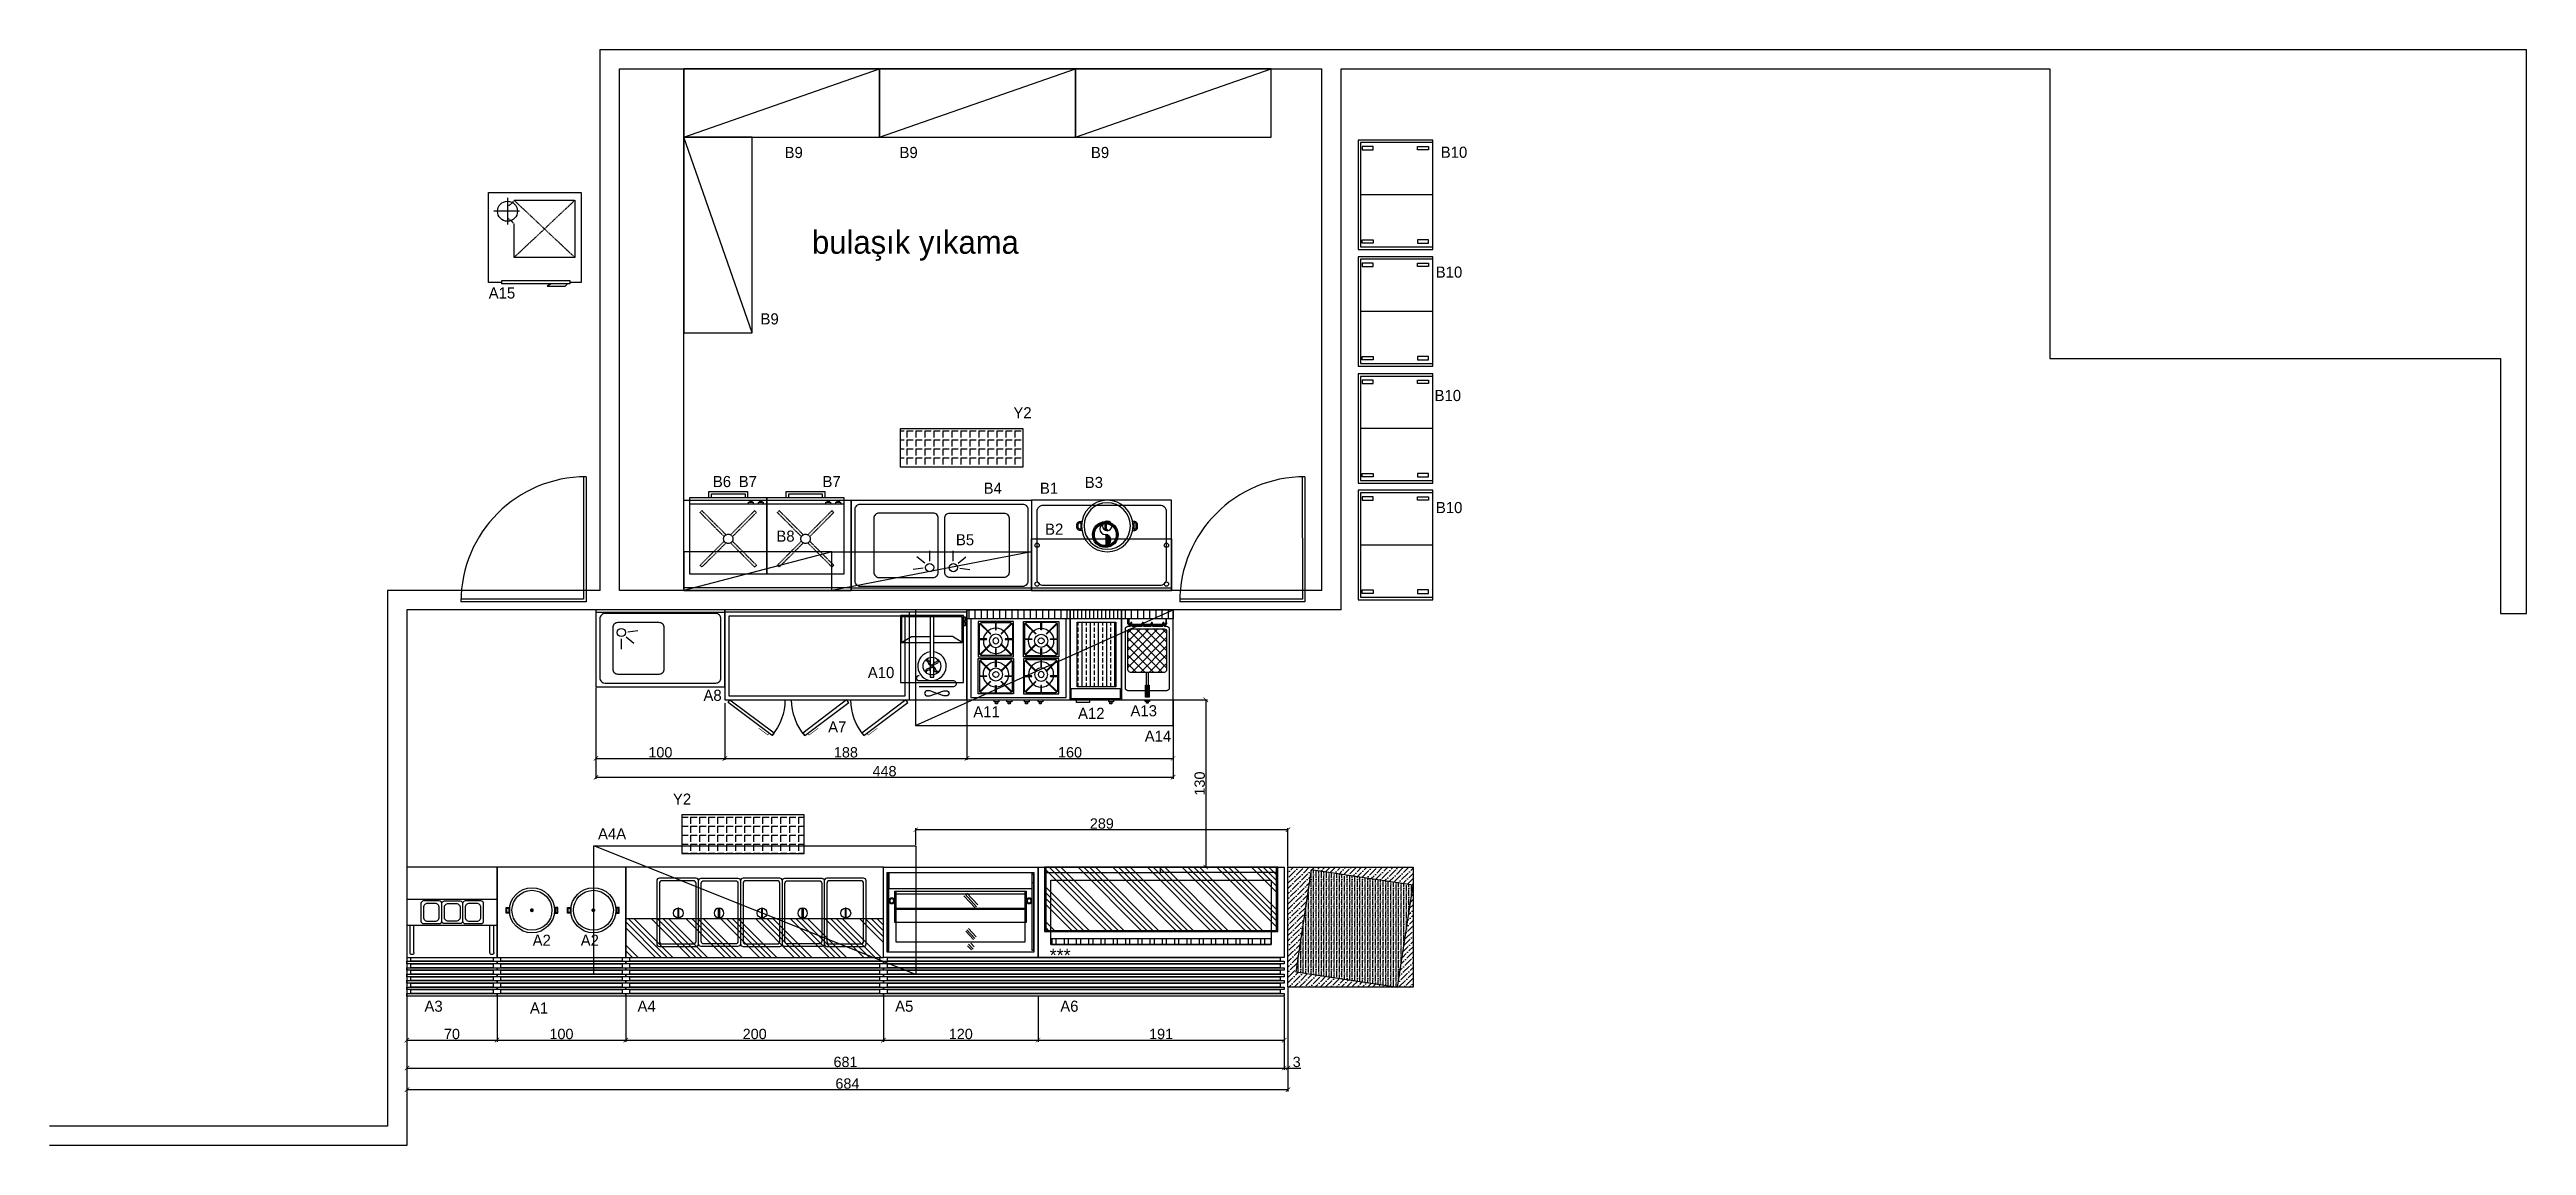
# Model space of a CAD drawing. Header units: inches. Extents: x 5141 to 11968, y 576 to 1427.
# Drawn here: x 5141 to 7064, y 576 to 1427 of the extents above; entities that cross this region are included whole.
import ezdxf
from ezdxf.enums import TextEntityAlignment as Align

# ---------------------------------------------------------------- set-up
doc = ezdxf.new("R2010")
doc.units = ezdxf.units.IN
doc.header["$MEASUREMENT"] = 0
doc.header["$PDMODE"] = 2
doc.header["$PDSIZE"] = 0.1
doc.linetypes.add('DASHED', pattern=[0.75, 0.5, -0.25])
for name, color, linetype in [('CIHAZ', 2, 'Continuous'), ('Kıtc-002 Çizgi', 7, 'Continuous'), ('S2000-002 Çizgi', 7, 'Continuous')]:
    doc.layers.add(name, color=color, linetype=linetype)
doc.styles.get("Standard").update_dxf_attribs({"font": 'arial.ttf'})
doc.styles.add('TAKSİM', font='GOTHIC.TTF', dxfattribs={"height": 20})
doc.dimstyles.new('ISO-25', dxfattribs={"dimtxt": 8, "dimasz": 3.5, "dimexe": 1.25, "dimexo": 0.625, "dimtad": 1, "dimdec": 0, "dimtxsty": 'Standard', "dimblk": 'ARCHTICK', "dimcen": 2.5, "dimadec": 0, "dimazin": 0, "dimtfac": 1, "dimtdec": 0, "dimtmove": 0, "dimatfit": 3, "dimfxl": 1, "dimarcsym": 0})

msp = doc.modelspace()

# ---------------------------------------------------------------- texts
at = {"style": 'TAKSİM'}
for s, p in [('B9', (5718.4, 1343)), ('B9', (5807.6, 1343)), ('B9', (5956.2, 1343)), ('B10', (6231, 1343.2)), ('B10', (6227.1, 1250.1)), ('A15', (5491.9, 1233.9)), ('B9', (5699.7, 1213.8)), ('B10', (6226.2, 1154.3)), ('Y2', (5896, 1140.9)), ('B6', (5662.7, 1087.5)), ('B7', (5682.8, 1087.5)), ('B7', (5747.8, 1087.5)), ('B4', (5872.9, 1082.3)), ('B1', (5916.6, 1082.3)), ('B3', (5951.4, 1086.8)), ('B2', (5920.6, 1050.5)), ('B10', (6227.2, 1067.3)), ('B8', (5712, 1045.1)), ('B5', (5851.4, 1042.3)), ('A10', (5786.2, 939.2)), ('A8', (5655.4, 921.5)), ('A7', (5752.2, 897)), ('A11', (5868.1, 908.7)), ('A12', (5949.4, 907.5)), ('A13', (5990.1, 909.5)), ('A14', (6001.2, 889.8)), ('Y2', (5631.7, 840.9)), ('A4A', (5577.4, 814)), ('A2', (5522.8, 731.3)), ('A2', (5560.1, 731.3)), ('A3', (5438.8, 680.1)), ('A1', (5520.7, 678.7)), ('A4', (5604.2, 680.1)), ('A5', (5804.2, 680.1)), ('A6', (5932.4, 680.1))]:
    msp.add_text(s, height=8.64, dxfattribs=at).set_placement(p, align=Align.CENTER)
msp.add_text('bulaşık yıkama', height=18, dxfattribs=at).set_placement((5732.6, 1268.7))

# ---------------------------------------------------------------- blocks, each defined once
blk = doc.blocks.new('ertye')
at = {"color": 7}
for points in [[(5346.8, 6525.2), (5429.2, 6477.7), (5381.6, 6395.3)], [(5347.8, 6526.9), (5431.8, 6478.4), (5383.3, 6394.3)]]:
    blk.add_lwpolyline(points, dxfattribs=at)
blk.add_arc((5431.8, 6478.4), 97.1, 150, 240, dxfattribs=at)
blk = doc.blocks.new('A$C34105880')
at = {"layer": 'S2000-002 Çizgi'}
for p, q in [((2.5, 33.7), (2.5, 55)), ((5.5, 33.7), (5.5, 55)), ((64.5, 33.7), (64.5, 55)), ((67.5, 33.7), (67.5, 55))]:
    blk.add_line(p, q, dxfattribs=at)
for points in [[(0, 100), (70, 100), (70, 30), (0, 30)], [(0, 55), (0, 75), (70, 75), (70, 55)], [(0, 25), (70, 25), (70, 27), (0, 27)], [(0, 20), (70, 20), (70, 22), (0, 22)], [(3, 27), (67, 27), (67, 30), (3, 30)], [(3, 22), (67, 22), (67, 25), (3, 25)], [(3, 17), (67, 17), (67, 20), (3, 20)], [(0, 15), (70, 15), (70, 17), (0, 17)], [(0, 10), (70, 10), (70, 12), (0, 12)], [(0, 5), (70, 5), (70, 7), (0, 7)], [(0, 0), (70, 0), (70, 2), (0, 2)], [(3, 12), (67, 12), (67, 15), (3, 15)], [(3, 12), (67, 12), (67, 15), (3, 15)], [(3, 12), (67, 12), (67, 15), (3, 15)], [(3, 7), (67, 7), (67, 10), (3, 10)], [(3, 7), (67, 7), (67, 10), (3, 10)], [(3, 2), (67, 2), (67, 5), (3, 5)]]:
    blk.add_lwpolyline(points, close=True, dxfattribs=at)
for points in [[(12.5, 73.8), (24.7, 73.8, -0.414214), (26.7, 71.8), (26.7, 58.2, -0.414214), (24.7, 56.2), (12.5, 56.2, -0.414214), (10.5, 58.2), (10.5, 71.8, -0.414214)], [(15.5, 71.8), (21.7, 71.8, -0.414214), (24.7, 68.8), (24.7, 61.2, -0.414214), (21.7, 58.2), (15.5, 58.2, -0.414214), (12.5, 61.2), (12.5, 68.8, -0.414214)], [(40.9, 73.8), (28.7, 73.8, 0.414214), (26.7, 71.8), (26.7, 58.2, 0.414214), (28.7, 56.2), (40.9, 56.2, 0.414214), (42.9, 58.2), (42.9, 71.8, 0.414214)], [(37.9, 71.8), (31.7, 71.8, 0.414214), (28.7, 68.8), (28.7, 61.2, 0.414214), (31.7, 58.2), (37.9, 58.2, 0.414214), (40.9, 61.2), (40.9, 68.8, 0.414214)], [(44.9, 73.8), (57.1, 73.8, -0.414214), (59.1, 71.8), (59.1, 58.2, -0.414214), (57.1, 56.2), (44.9, 56.2, -0.414214), (42.9, 58.2), (42.9, 71.8, -0.414214)], [(47.9, 71.8), (54.1, 71.8, -0.414214), (57.1, 68.8), (57.1, 61.2, -0.414214), (54.1, 58.2), (47.9, 58.2, -0.414214), (44.9, 61.2), (44.9, 68.8, -0.414214)]]:
    blk.add_lwpolyline(points, format="xyb", close=True, dxfattribs=at)
for centre in [(4, 33.7), (66, 33.7), (66, 33.7)]:
    blk.add_arc(centre, 1.51, 180, 0, dxfattribs=at)
blk = doc.blocks.new('A$C40D33657')
at = {"layer": 'S2000-002 Çizgi'}
for p, q in [((46.8, 40.9), (55.3, 50)), ((47.7, 39.3), (56.7, 49)), ((48.8, 38.4), (57.7, 47.9)), ((48, 16.1), (53.9, 22.4)), ((49, 14.7), (55.4, 21.5)), ((50.2, 13.9), (56.2, 20.3)), ((49.5, 8.1), (52.3, 11.1)), ((50.4, 6.4), (54, 10.4)), ((51.6, 5.8), (54.8, 9.1))]:
    blk.add_line(p, q, dxfattribs=at)
for points in [[(120, 70), (0, 70), (0, 0), (120, 0)], [(3, 65.7), (117.5, 65.7), (117.5, 4.2), (3, 4.2)], [(3.5, 5.4), (4.6, 5.4), (4.6, 64.6), (3.5, 64.6)], [(3.5, 58), (4.6, 58), (4.6, 64.6), (3.5, 64.6)], [(4.6, 65.7), (115.9, 65.7), (115.9, 53.6), (4.6, 53.6)], [(117, 5.4), (115.9, 5.4), (115.9, 64.6), (117, 64.6)], [(117, 58), (115.9, 58), (115.9, 64.6), (117, 64.6)], [(9.2, 27.2), (111.3, 27.2), (111.3, 51.4), (9.2, 51.4)], [(10.2, 11.9), (110.2, 11.9), (110.2, 51.4), (10.2, 51.4)], [(10.2, 49.2), (110.2, 49.2), (110.2, 51.4), (10.2, 51.4)], [(10.2, 37.1), (110.2, 37.1), (110.2, 38.2), (10.2, 38.2)]]:
    blk.add_lwpolyline(points, close=True, dxfattribs=at)
for centre, radius in [((6.9, 43.9), 2.14), ((6.9, 43.9), 1.59), ((113.6, 43.9), 2.14), ((113.6, 43.9), 1.59)]:
    blk.add_circle(centre, radius, dxfattribs=at)
blk = doc.blocks.new('A$C34855794')
at = {"layer": 'S2000-002 Çizgi'}
h = blk.add_hatch(dxfattribs=at)
h.set_pattern_fill('ANSI34', color=254, style=0)
h.set_pattern_definition([(45, (-3294.433, 406.17), (-13.47038, 13.47038), []), (45, (-3289.943, 406.17), (-13.47038, 13.47038), []), (45, (-3285.453, 406.17), (-13.47038, 13.47038), []), (45, (-3280.963, 406.17), (-13.47038, 13.47038), [])])
h.paths.add_polyline_path([(185, 27.4), (6, 27.4), (6, 76.4), (185, 76.4)])
h = blk.add_hatch(dxfattribs=at)
h.set_pattern_fill('ANSI32', color=254, angle=45, style=0)
h.set_pattern_definition([(90, (-10627.525, 2721.57), (-9.525, 2e-15), []), (90, (-10624.35, 2724.745), (-9.525, 2e-15), [])])
h.paths.add_polyline_path([(181, 20.8), (11, 20.8), (11, 16.4), (181, 16.4)])
for points in [[(0, 6.4), (191, 6.4), (191, 76.4), (0, 76.4)], [(186, 26.4), (5, 26.4), (5, 76.4), (186, 76.4)], [(185, 27.4), (6, 27.4), (6, 76.4), (185, 76.4)], [(181, 16.4), (10, 16.4), (10, 20.8), (181, 20.8)]]:
    blk.add_lwpolyline(points, close=True, dxfattribs=at)
at = {"layer": 'S2000-002 Çizgi', "linetype": 'DASHED'}
for points in [[(96, 76.4), (6, 76.4), (6, 72.2), (96, 72.2)], [(96, 76.4), (185, 76.4), (185, 72.2), (96, 72.2)]]:
    blk.add_lwpolyline(points, close=True, dxfattribs=at)
at = {"layer": 'S2000-002 Çizgi', "color": 3}
blk.add_lwpolyline([(10, 16.4), (181, 16.4), (181, 66.4), (10, 66.4)], close=True, dxfattribs=at)
at = {"layer": 'S2000-002 Çizgi'}
blk.add_text('***', height=10, dxfattribs=at).set_placement((165.7, 3.1))
blk = doc.blocks.new('A$C4383204F')
at = {"layer": 'S2000-002 Çizgi'}
for points in [[(51, 32.5), (2, 32.5, 0.414214), (0, 30.5), (0, 2, 0.414214), (2, 0), (51, 0, 0.414214), (53, 2), (53, 30.5, 0.414214)], [(49, 30.5), (4, 30.5, 0.414214), (2, 28.5), (2, 4, 0.414214), (4, 2), (49, 2, 0.414214), (51, 4), (51, 28.5, 0.414214)]]:
    blk.add_lwpolyline(points, format="xyb", close=True, dxfattribs=at)
blk.add_lwpolyline([(29.7, 16.2), (22.2, 16.2), (22.2, 15.4), (29.7, 15.4)], close=True, dxfattribs=at)
blk.add_circle((25.9, 15.8), 3.82, dxfattribs=at)
blk = doc.blocks.new('A$C1FD55344')
at = {"layer": 'S2000-002 Çizgi'}
h = blk.add_hatch(dxfattribs=at)
h.set_pattern_fill('ANSI34', color=254, style=0)
h.set_pattern_definition([(45, (-7423.186, -591.372), (-13.470384, 13.470384), []), (45, (-7418.696, -591.372), (-13.470384, 13.470384), []), (45, (-7414.205, -591.372), (-13.470384, 13.470384), []), (45, (-7409.715, -591.372), (-13.470384, 13.470384), [])])
h.paths.add_polyline_path([(0, 30), (200, 30), (200, 60), (0, 60)])
for points in [[(0, 100), (200, 100), (200, 30), (0, 30)], [(0, 60), (200, 60), (200, 30), (0, 30)], [(0, 25), (200, 25), (200, 27), (0, 27)], [(0, 20), (200, 20), (200, 22), (0, 22)], [(3, 27), (197, 27), (197, 30), (3, 30)], [(3, 22), (197, 22), (197, 25), (3, 25)], [(3, 17), (197, 17), (197, 20), (3, 20)], [(0, 15), (200, 15), (200, 17), (0, 17)], [(0, 10), (200, 10), (200, 12), (0, 12)], [(0, 5), (200, 5), (200, 7), (0, 7)], [(0, 0), (200, 0), (200, 2), (0, 2)], [(3, 12), (197, 12), (197, 15), (3, 15)], [(3, 12), (197, 12), (197, 15), (3, 15)], [(3, 12), (197, 12), (197, 15), (3, 15)], [(3, 7), (197, 7), (197, 10), (3, 10)], [(3, 7), (197, 7), (197, 10), (3, 10)], [(3, 2), (197, 2), (197, 5), (3, 5)]]:
    blk.add_lwpolyline(points, close=True, dxfattribs=at)
at = {"layer": 'S2000-002 Çizgi', "extrusion": (0, 0, -1), "zscale": -1, "rotation": 90}
for p in [(-13.5, 38.5), (-78.5, 38.5), (-143.5, 38.5)]:
    blk.add_blockref('A$C4383204F', p, dxfattribs=at)
at = {"layer": 'S2000-002 Çizgi', "rotation": 90}
for p in [(78.5, 38.5), (143.5, 38.5)]:
    blk.add_blockref('A$C4383204F', p, dxfattribs=at)
blk = doc.blocks.new('A$C604B7618')
at = {"layer": 'S2000-002 Çizgi'}
blk.add_lwpolyline([(0, 30.6), (30.6, 30.6), (30.6, 0), (0, 0), (0, 30.6)], dxfattribs=at)
blk.add_lwpolyline([(15.5, 29.5), (15.5, 23.4, -0.414214), (15.3, 23.2), (15.2, 23.2, -0.414214), (15, 23.4), (15, 29.5), (2.7, 29.5, 0.668179), (2.3, 28.6), (10.8, 20.1, -0.810443), (10.4, 19.8), (1.6, 28.6, 0.668179), (1, 28.4), (1, 15.5), (7.1, 15.5, -0.414214), (7.3, 15.3), (7.3, 15.2, -0.414214), (7.1, 15), (1, 15), (1, 2.7, 0.668179), (1.9, 2.3), (10.4, 10.8, -0.810443), (10.8, 10.4), (2, 1.6, 0.668179), (2.2, 1), (15, 1), (15, 7.1, -0.414214), (15.2, 7.3), (15.3, 7.3, -0.414214), (15.5, 7.1), (15.5, 1), (27.9, 1, 0.668179), (28.3, 1.9), (19.8, 10.4, -0.810443), (20.2, 10.8), (29, 2, 0.668179), (29.5, 2.2), (29.5, 15), (23.4, 15, -0.414214), (23.2, 15.2), (23.2, 15.3, -0.414214), (23.4, 15.5), (29.5, 15.5), (29.5, 28.4, 0.668179), (29, 28.6), (20.2, 19.8, -0.810443), (19.8, 20.1), (28.3, 28.6, 0.668179), (27.9, 29.5)], format="xyb", close=True, dxfattribs=at)
for radius in [10.8, 5.66, 2.6]:
    blk.add_circle((15.3, 13.8), radius, dxfattribs=at)
blk = doc.blocks.new('A$C7A250C34')
at = {"layer": 'S2000-002 Çizgi'}
h = blk.add_hatch(dxfattribs=at)
h.set_pattern_fill('ANSI31', color=256, scale=1.5, angle=45, style=0)
h.set_pattern_definition([(90, (-2508.419, -6412.801), (-4.7625, 9e-16), [])])
h.paths.add_polyline_path([(0, 72.9), (0, 65.9), (80, 65.9), (80, 72.9)])
for points in [[(0, 2.9), (80, 2.9), (80, 72.9), (0, 72.9)], [(80, 65.9), (0, 65.9), (0, 72.9), (80, 72.9)], [(3, 4.9), (77, 4.9), (77, 65.9), (3, 65.9)], [(21.2, 2.9), (24.8, 2.9), (24.8, 1.5), (21.2, 1.5)], [(22.2, 1.5), (23.6, 1.5), (23.6, 0), (22.2, 0)], [(31, 2.9), (34.7, 2.9), (34.7, 1.5), (31, 1.5)], [(32, 1.5), (33.5, 1.5), (33.5, 0), (32, 0)], [(44.6, 2.9), (48.2, 2.9), (48.2, 1.5), (44.6, 1.5)], [(45.5, 1.5), (47, 1.5), (47, 0), (45.5, 0)], [(55.2, 2.9), (58.8, 2.9), (58.8, 1.5), (55.2, 1.5)], [(56.2, 1.5), (57.6, 1.5), (57.6, 0), (56.2, 0)]]:
    blk.add_lwpolyline(points, close=True, dxfattribs=at)
at = {"layer": 'S2000-002 Çizgi', "yscale": 0.8999999999996362}
for p, xscale, zscale in [((36.2, 36.4), -0.8999999999996362, 0.9), ((43.8, 36.4), 0.8999999999996362, 0.8999999999996362)]:
    blk.add_blockref('A$C604B7618', p, dxfattribs=dict(at, xscale=xscale, zscale=zscale))
at = {"layer": 'S2000-002 Çizgi', "yscale": 0.8999999999996362, "rotation": 180}
for p, xscale, zscale in [((36.2, 35.1), 0.8999999999996362, 0.8999999999996362), ((43.8, 35.1), -0.8999999999996362, 0.9)]:
    blk.add_blockref('A$C604B7618', p, dxfattribs=dict(at, xscale=xscale, zscale=zscale))
blk = doc.blocks.new('A$C606A0E10')
at = {"layer": 'S2000-002 Çizgi'}
h = blk.add_hatch(dxfattribs=at)
h.set_pattern_fill('ANSI31', color=256, scale=25, angle=45, style=0)
h.set_pattern_definition([(90, (-3683, -7890.5476), (-3.125, 7e-16), [])])
h.paths.add_polyline_path([(0, 72.9), (0, 65.9), (40, 65.9), (40, 72.9)])
h = blk.add_hatch(dxfattribs=at)
h.set_pattern_fill('ANSI33', color=256, angle=45, style=0)
h.set_pattern_definition([(90, (-2871.404, -4914.4606), (-6.35, 1e-15), []), (90, (-2868.229, -4911.2855), (-6.35, 1e-15), [3.175, -1.5875])])
h.paths.add_polyline_path([(35.5, 63.2), (5.5, 63.2), (5.5, 13.2), (35.5, 13.2)])
for points in [[(0, 2.9), (40, 2.9), (40, 72.9), (0, 72.9)], [(0, 72.9), (40, 72.9), (40, 65.9), (0, 65.9)], [(5.5, 63.2), (35.5, 63.2), (35.5, 13.2), (5.5, 13.2)], [(1, 11.9), (39, 11.9), (39, 3.9), (1, 3.9)], [(5, 2.9), (15, 2.9), (15, 0.9), (5, 0.9)], [(30.1, 2.9), (33.7, 2.9), (33.7, 1.5), (30.1, 1.5)], [(31, 1.5), (32.5, 1.5), (32.5, 0), (31, 0)]]:
    blk.add_lwpolyline(points, close=True, dxfattribs=at)
blk = doc.blocks.new('A$C3D043C48')
at = {"layer": 'S2000-002 Çizgi'}
h = blk.add_hatch(dxfattribs=at)
h.set_pattern_fill('ANSI31', color=256, scale=1.5, angle=45, style=0)
h.set_pattern_definition([(90, (-3458.603, -4993.7387), (-4.7625, 9e-16), [])])
h.paths.add_polyline_path([(0, 72.6), (0, 65.6), (40, 65.6), (40, 72.6)])
h = blk.add_hatch(color=256, dxfattribs=at)
h.paths.add_polyline_path([(35, 61.8), (35, 62.4), (35, 65.6), (34.4, 65.6), (34.4, 62.4, -0.414214), (33.4, 61.4), (33, 61.4), (33, 60.8), (34, 60.8, 0.414214)])
h.paths.add_polyline_path([(32, 61.4), (24, 61.4), (24, 60.8), (32, 60.8)])
h.paths.add_polyline_path([(23, 61.4), (17, 61.4), (17, 60.8), (23, 60.8)])
h.paths.add_polyline_path([(16, 61.4), (8, 61.4), (8, 60.8), (16, 60.8)])
h.paths.add_polyline_path([(5.6, 62.4), (5.6, 65.6), (5, 65.6), (5, 61.8, 0.414214), (6, 60.8), (6.6, 60.8), (7, 60.8), (7, 61.4), (6.6, 61.4, -0.414214)])
h = blk.add_hatch(dxfattribs=at)
h.set_pattern_fill('ANSI37', color=256, scale=1.5, style=0)
h.set_pattern_definition([(45, (-3527.4763, -4981.5224), (-3.367596, 3.367596), []), (135, (-3527.4763, -4981.5224), (-3.367596, -3.367596), [])])
h.paths.add_polyline_path([(35, 55.8, 0.414214), (33, 57.8), (7, 57.8, 0.414214), (5, 55.8), (5, 26, 0.414214), (7, 24), (33, 24, 0.414214), (35, 26)])
blk.add_hatch(color=256, dxfattribs=at).paths.add_polyline_path([(18.5, 14), (21.5, 14), (21.5, 4.8), (18.5, 4.8)])
for p, q in [((5, 65.6), (5.6, 65.6)), ((5, 61.8), (5, 65.6)), ((5.6, 65.6), (5.6, 62.4)), ((6.6, 60.8), (6, 60.8)), ((6.6, 61.4), (7, 61.4)), ((7, 60.8), (6.6, 60.8)), ((7, 59.8), (7, 62.3)), ((8, 59.8), (8, 62.3)), ((8, 61.4), (16, 61.4)), ((16, 60.8), (8, 60.8)), ((16, 59.8), (16, 62.3)), ((17, 59.8), (17, 62.3)), ((17, 61.4), (23, 61.4)), ((23, 60.8), (17, 60.8)), ((23, 59.8), (23, 62.3)), ((24, 59.8), (24, 62.3)), ((24, 61.4), (32, 61.4)), ((32, 60.8), (24, 60.8)), ((32, 59.8), (32, 62.3)), ((33, 59.8), (33, 62.3)), ((33, 61.4), (33.4, 61.4)), ((34, 60.8), (33, 60.8)), ((35, 65.6), (34.4, 65.6)), ((34.4, 65.6), (34.4, 62.4)), ((35, 62.4), (35, 65.6)), ((35, 62.4), (35, 61.8))]:
    blk.add_line(p, q, dxfattribs=at)
for points in [[(0, 2.6), (40, 2.6), (40, 72.6), (0, 72.6)], [(0, 72.6), (40, 72.6), (40, 65.6), (0, 65.6)], [(19, 24), (19, 14), (21, 14), (21, 24)], [(18.4, 2.6), (21.6, 2.6), (21.6, 1.3), (18.4, 1.3)], [(18.5, 14), (21.5, 14), (21.5, 4.8), (18.5, 4.8)], [(19.3, 1.3), (20.7, 1.3), (20.7, 0), (19.3, 0)]]:
    blk.add_lwpolyline(points, close=True, dxfattribs=at)
for points in [[(29, 9.8), (5, 9.8, -0.414214), (3, 11.8), (3, 57.8, -0.414214), (5, 59.8), (7, 59.8)], [(33, 59.8), (35, 59.8, -0.414214), (37, 57.8), (37, 11.8, -0.414214), (35, 9.8), (29, 9.8)]]:
    blk.add_lwpolyline(points, format="xyb", dxfattribs=at)
blk.add_lwpolyline([(7, 57.8), (33, 57.8, -0.414214), (35, 55.8), (35, 26, -0.414214), (33, 24), (7, 24, -0.414214), (5, 26), (5, 55.8, -0.414214)], format="xyb", close=True, dxfattribs=at)
for points in [[(8, 59.8), (16, 59.8)], [(17, 59.8), (23, 59.8)], [(24, 59.8), (32, 59.8)]]:
    blk.add_lwpolyline(points, dxfattribs=at)
for centre, radius, start, end in [((6, 61.8), 1, 180, 270), ((6.6, 62.4), 1, 180, 270), ((7.5, 62.3), 0.5, 0, 180), ((16.5, 62.3), 0.5, 0, 180), ((23.5, 62.3), 0.5, 0, 180), ((32.5, 62.3), 0.5, 0, 180), ((33.4, 62.4), 1, 270, 0), ((34, 61.8), 1, 270, 0)]:
    blk.add_arc(centre, radius, start, end, dxfattribs=at)
blk = doc.blocks.new('A$C5B5611F4')
at = {"layer": 'CIHAZ', "color": 1}
for p, q in [((24.1, 58.2), (4, 58.2)), ((14.7, 68.5), (14.7, 47.9))]:
    blk.add_line(p, q, dxfattribs=at)
at = {"layer": 'CIHAZ', "color": 5, "linetype": 'DASHED'}
for p, q in [((19.8, 66.7), (67, 22.3)), ((67, 66.7), (19.8, 22.3))]:
    blk.add_line(p, q, dxfattribs=at)
at = {"layer": 'CIHAZ', "color": 5}
for points in [[(63.2, 1.8), (10.4, 1.8), (10.4, 4.3), (63.2, 4.3)], [(61.2, 1.8), (48.6, 1.8), (45.6, 0), (59.6, 0)]]:
    blk.add_lwpolyline(points, close=True, dxfattribs=at)
at = {"layer": 'CIHAZ', "color": 1}
blk.add_circle((14.7, 58.2), 7.76, dxfattribs=at)
at = {"layer": 'S2000-002 Çizgi', "linetype": 'DASHED'}
for p, q in [((19.8, 66.7), (67, 66.7)), ((67, 66.7), (67, 22.3)), ((19.8, 22.3), (19.8, 48.1)), ((67, 22.3), (19.8, 22.3))]:
    blk.add_line(p, q, dxfattribs=at)
at = {"layer": 'S2000-002 Çizgi'}
blk.add_lwpolyline([(10.4, 2.8), (0, 2.8), (0, 72.8), (72, 72.8), (72, 2.8), (63.2, 2.8)], dxfattribs=at)
at = {"layer": 'S2000-002 Çizgi', "linetype": 'DASHED'}
for centre, radius, start, end in [((11.6, 71.2), 9.4, 291.2079, 330.9566), ((11, 43), 10.2, 29.6907, 66.7752)]:
    blk.add_arc(centre, radius, start, end, dxfattribs=at)
blk = doc.blocks.new('A$C56906B91')
at = {"layer": 'S2000-002 Çizgi'}
for p, q in [((23.4, 39), (29.5, 33.9)), ((24.7, 42.8), (32.5, 43.9)), ((19.5, 37.3), (19.5, 29.4))]:
    blk.add_line(p, q, dxfattribs=at)
for points in [[(0, 58), (100, 58), (100, 60), (0, 60)], [(0, 0), (100, 0), (100, 60), (0, 60)]]:
    blk.add_lwpolyline(points, close=True, dxfattribs=at)
for points in [[(7, 3), (93, 3, 0.414214), (97, 7), (97, 53, 0.414214), (93, 57), (7, 57, 0.414214), (3, 53), (3, 7, 0.414214)], [(17, 10), (49, 10, 0.414214), (53, 14), (53, 46, 0.414214), (49, 50), (17, 50, 0.414214), (13, 46), (13, 14, 0.414214)]]:
    blk.add_lwpolyline(points, format="xyb", close=True, dxfattribs=at)
blk.add_circle((19.7, 42.3), 3.19, dxfattribs=at)
blk = doc.blocks.new('A$C40176E5B')
at = {"layer": 'S2000-002 Çizgi'}
blk.add_line((0, 95.8), (188, 95.8), dxfattribs=at)
for points in [[(0, 27.8), (0, 97.8), (188, 97.8), (188, 27.8)], [(16.4, 30.8), (17.9, 31), (19.6, 31.5), (21.5, 32.1), (23.4, 32.8), (25.4, 33.6), (27.2, 34.2), (28.9, 34.7), (30.4, 34.8), (31.5, 34.7), (32.3, 34.2), (32.8, 33.6), (33, 32.8), (32.8, 32.1), (32.3, 31.5), (31.5, 31), (30.4, 30.8), (28.9, 31), (27.2, 31.5), (25.4, 32.1), (23.4, 32.8), (21.5, 33.6), (19.6, 34.2), (17.9, 34.7), (16.4, 34.8), (15.3, 34.7), (14.5, 34.2), (14, 33.6), (13.8, 32.8), (14, 32.1), (14.5, 31.5), (15.3, 31)], [(80, 0), (45.9, 25.8), (47.4, 27.8), (81.5, 2)], [(125.9, 0), (91.8, 25.8), (93.4, 27.8), (127.5, 2)], [(151.3, 0.2), (185.5, 25.8), (184, 27.8), (149.8, 2.2)]]:
    blk.add_lwpolyline(points, close=True, dxfattribs=at)
blk.add_lwpolyline([(45, 95.8), (45, 27.8)], dxfattribs=at)
at = {"layer": 'S2000-002 Çizgi', "linetype": 'DASHED'}
blk.add_lwpolyline([(48, 92.8), (185, 92.8), (185, 30.8), (48, 30.8)], close=True, dxfattribs=at)
at = {"layer": 'S2000-002 Çizgi'}
for points in [[(37, 38.2), (10.3, 38.2, -1), (10.3, 42.5)], [(10.3, 42.5), (37, 42.5, 1), (37, 46.8)]]:
    blk.add_lwpolyline(points, format="xyb", dxfattribs=at)
at = {"layer": 'S2000-002 Çizgi', "const_width": 0.428}
for points in [[(77.7, 1.7), (76.7, 0.4), (71.1, 4.6), (69.6, 5.7)], [(123.7, 1.7), (122.7, 0.4), (117.1, 4.6), (115.6, 5.7)], [(153.6, 1.8), (154.6, 0.5), (160.2, 4.7), (161.7, 5.8)]]:
    blk.add_lwpolyline(points, dxfattribs=at)
at = {"layer": 'S2000-002 Çizgi'}
for centre, start, end in [((47.4, 27.8), 319.4908, 0), ((93.4, 27.8), 319.4908, 0), ((184, 27.8), 180, 220.245)]:
    blk.add_arc(centre, 42.7, start, end, dxfattribs=at)
blk = doc.blocks.new('A$C3D567B93')
at = {"layer": 'S2000-002 Çizgi'}
blk.add_line((42.5, 0), (42.5, 56), dxfattribs=at)
for points in [[(85, 58), (0, 58), (0, 0), (85, 0)], [(83, 56), (2, 56), (2, 0), (83, 0)], [(5, 54.8), (7.6, 54.8), (7.6, 46.2), (5, 46.2)], [(80, 54.8), (77.4, 54.8), (77.4, 46.2), (80, 46.2)], [(5, 3.2), (7.6, 3.2), (7.6, 11.8), (5, 11.8)], [(80, 3.2), (77.4, 3.2), (77.4, 11.8), (80, 11.8)]]:
    blk.add_lwpolyline(points, close=True, dxfattribs=at)
blk = doc.blocks.new('A$C2833593F')
at = {"layer": 'S2000-002 Çizgi'}
for points in [[(0, 0), (49, 0), (49, 52), (0, 52)], [(23, 4), (26, 4), (26, 51), (23, 51)], [(49, 48.1), (50.5, 48.1), (50.5, 50.8), (49, 50.8)], [(49, 44.1), (50.5, 44.1), (50.5, 46.8), (49, 46.8)], [(50.5, 48.8), (51.2, 48.8), (51.2, 50.1), (50.5, 50.1)], [(50.5, 44.8), (51.2, 44.8), (51.2, 46.1), (50.5, 46.1)]]:
    blk.add_lwpolyline(points, close=True, dxfattribs=at)
for points in [[(26, 31), (48, 31), (48, 51), (1, 51), (1, 31), (23, 31)], [(1, 31), (8.6, 35.7), (23, 35.7)], [(48, 31), (40.4, 35.7), (26, 35.7)]]:
    blk.add_lwpolyline(points, dxfattribs=at)
for points in [[(19.1, 16.9, -0.42543), (21.5, 15.6, 0.337252), (23.6, 13.3, -0.475845)], [(19.6, 17.5, -0.499875), (22.8, 15.4, 0.298072), (24.2, 13.6, 0.325205)], [(19.7, 7.8, -0.499875), (21.8, 11, 0.298072), (23.5, 12.3, 0.325205)], [(20.3, 7.3, -0.42543), (21.5, 9.7, 0.337252), (23.9, 11.8, -0.475845)], [(29.4, 7.9, -0.499875), (26.2, 10, 0.298072), (24.8, 11.7, 0.325205)], [(28.7, 18, -0.42543), (27.5, 15.7, 0.337252), (25.1, 13.6, -0.475845)], [(29.9, 8.5, -0.42543), (27.5, 9.7, 0.337252), (25.4, 12.1, -0.475845)], [(29.3, 17.6, -0.499875), (27.2, 14.3, 0.298072), (25.5, 13, 0.325205)]]:
    blk.add_lwpolyline(points, format="xyb", dxfattribs=at)
at = {"layer": 'S2000-002 Çizgi', "const_width": 0.25}
blk.add_lwpolyline([(24.2, 12.4, 1), (24.8, 13, 1)], format="xyb", close=True, dxfattribs=at)
at = {"layer": 'S2000-002 Çizgi'}
for radius in [6.87, 1.04]:
    blk.add_circle((24.5, 12.7), radius, dxfattribs=at)
blk.add_arc((24.5, 12.7), 11.1, 97.7691, 82.2228, dxfattribs=at)
blk = doc.blocks.new('A$C3A904247')
at = {"layer": 'S2000-002 Çizgi'}
for points in [[(2.5, 15.3), (0, 15.3), (0, 19.7), (2.5, 19.7)], [(37.5, 15.3), (40, 15.3), (40, 19.7), (37.5, 19.7)], [(2, 15.8), (0.5, 15.8), (0.5, 19.2), (2, 19.2)], [(38, 15.8), (39.5, 15.8), (39.5, 19.2), (38, 19.2)]]:
    blk.add_lwpolyline(points, close=True, dxfattribs=at)
at = {"layer": 'S2000-002 Çizgi', "const_width": 1.5}
blk.add_lwpolyline([(19.2, 17.5, 1), (20.7, 17.5, 1)], format="xyb", close=True, dxfattribs=at)
at = {"layer": 'S2000-002 Çizgi'}
for radius in [17.5, 15.5]:
    blk.add_circle((20, 17.5), radius, dxfattribs=at)
blk = doc.blocks.new('A$C521B02A0')
at = {"layer": 'S2000-002 Çizgi'}
blk.add_line((6.6, 10), (10.6, 10), dxfattribs=at)
for points in [[(0, 64), (0, 10), (60, 10), (60, 64)], [(0, 64), (0, 5), (60, 5), (60, 64)], [(3, 10), (6.6, 10), (6.6, 8.5), (3, 8.5)], [(4, 8.5), (5.4, 8.5), (5.4, 7.1), (4, 7.1)], [(10.6, 10), (14.3, 10), (14.3, 8.5), (10.6, 8.5)], [(11.6, 8.5), (13.1, 8.5), (13.1, 7.1), (11.6, 7.1)], [(45, 0), (15, 0), (15, 5), (45, 5)], [(43, 2), (17, 2), (17, 5), (43, 5)]]:
    blk.add_lwpolyline(points, close=True, dxfattribs=at)
at = {"layer": 'S2000-002 Çizgi', "linetype": 'DASHED'}
for points in [[(8.1, 57.4), (9.5, 58.8)], [(9.5, 58.8), (28.2, 40.1)], [(31.9, 40.2), (50.5, 58.8)], [(50.5, 58.8), (51.9, 57.4)], [(8.1, 57.4), (26.8, 38.7)], [(33.3, 38.8), (51.9, 57.4)], [(26.7, 35.1), (8.1, 16.4)], [(28.1, 33.6), (9.5, 15)], [(31.8, 33.7), (50.5, 15)], [(33.2, 35.2), (51.9, 16.4)], [(9.5, 15), (8.1, 16.4)], [(50.5, 15), (51.9, 16.4)]]:
    blk.add_lwpolyline(points, dxfattribs=at)
blk.add_circle((30, 36.9), 3.63, dxfattribs=at)
blk = doc.blocks.new('A$C53E03B34')
at = {"layer": 'Kıtc-002 Çizgi'}
for points in [[(3.7, 16.6), (2, 16.6, -0.414214), (0, 18.6), (0, 21.4, -0.414214), (2, 23.4), (3.7, 23.4)], [(43.1, 16.6), (44.9, 16.6, 0.414214), (46.9, 18.6), (46.9, 21.4, 0.414214), (44.9, 23.4), (43.1, 23.4)]]:
    blk.add_lwpolyline(points, format="xyb", dxfattribs=at)
for points in [[(2.8, 17.6), (2, 17.6, -0.414214), (1, 18.6), (1, 21.4, -0.414214), (2, 22.4), (2.8, 22.4)], [(44, 17.6), (44.9, 17.6, 0.414214), (45.9, 18.6), (45.9, 21.4, 0.414214), (44.9, 22.4), (44, 22.4)]]:
    blk.add_lwpolyline(points, format="xyb", close=True, dxfattribs=at)
for points in [[(22.1, 23.4), (24.2, 21.8), (24.2, 18.1), (22.7, 16.4)], [(23.5, 23.7), (25.2, 22.3), (25.2, 17.7), (23.8, 16.3)]]:
    blk.add_lwpolyline(points, dxfattribs=at)
for radius in [20, 18, 3.66]:
    blk.add_circle((23.4, 20), radius, dxfattribs=at)
blk = doc.blocks.new('A$C1A9A7AE9')
at = {"layer": 'S2000-002 Çizgi'}
for p, q in [((55.8, 52.8), (48, 53.9)), ((57.1, 49), (51, 43.9)), ((61, 47.3), (61, 39.4)), ((79, 47.3), (79, 39.4)), ((82.9, 49), (89, 43.9)), ((84.2, 52.8), (92, 53.9))]:
    blk.add_line(p, q, dxfattribs=at)
for points in [[(140, 0), (0, 0), (0, 70), (140, 70)], [(140, 68), (0, 68), (0, 70), (140, 70)]]:
    blk.add_lwpolyline(points, close=True, dxfattribs=at)
for points in [[(133, 3), (7, 3, -0.414214), (3, 7), (3, 63, -0.414214), (7, 67), (133, 67, -0.414214), (137, 63), (137, 7, -0.414214)], [(63.5, 10), (21.5, 10, -0.414214), (17.5, 14), (17.5, 56, -0.414214), (21.5, 60), (63.5, 60, -0.414214), (67.5, 56), (67.5, 14, -0.414214)], [(76.5, 10), (118.5, 10, 0.414214), (122.5, 14), (122.5, 56, 0.414214), (118.5, 60), (76.5, 60, 0.414214), (72.5, 56), (72.5, 14, 0.414214)]]:
    blk.add_lwpolyline(points, format="xyb", close=True, dxfattribs=at)
for centre in [(60.8, 52.3), (79.2, 52.3)]:
    blk.add_circle(centre, 3.19, dxfattribs=at)
blk = doc.blocks.new('_ArchTick')
at = {"color": 0, "linetype": 'ByBlock', "const_width": 0.15}
blk.add_lwpolyline([(-0.5, -0.5), (0.5, 0.5)], dxfattribs=at)
blk = doc.blocks.new('*D22')
at = {"color": 0, "lineweight": -2, "transparency": 16777216}
for p, q in [((5418.1, 691.6), (5418.1, 656.8)), ((5488.1, 691.6), (5488.1, 656.8)), ((5418.1, 658.1), (5488.1, 658.1))]:
    blk.add_line(p, q, dxfattribs=at)
at = {"layer": 'Defpoints', "color": 0, "transparency": 16777216}
for p in [(5418.1, 692.3), (5488.1, 692.3), (5488.1, 658.1)]:
    blk.add_point(p, dxfattribs=at)
at = {"color": 0, "lineweight": -2, "transparency": 16777216, "xscale": 3.5, "yscale": 3.5, "zscale": 3.5, "rotation": 180}
blk.add_blockref('_ArchTick', (5418.1, 658.1), dxfattribs=at)
at = {"color": 0, "lineweight": -2, "transparency": 16777216, "xscale": 3.5, "yscale": 3.5, "zscale": 3.5}
blk.add_blockref('_ArchTick', (5488.1, 658.1), dxfattribs=at)
at = {"color": 0, "transparency": 16777216, "insert": (5453.1, 662.8), "char_height": 8, "attachment_point": 5}
blk.add_mtext('70', dxfattribs=at)
blk = doc.blocks.new('*D23')
at = {"color": 0, "lineweight": -2, "transparency": 16777216}
for p, q in [((5488.1, 691.6), (5488.1, 656.8)), ((5588.1, 691.6), (5588.1, 656.8)), ((5488.1, 658.1), (5588.1, 658.1))]:
    blk.add_line(p, q, dxfattribs=at)
at = {"layer": 'Defpoints', "color": 0, "transparency": 16777216}
for p in [(5488.1, 692.3), (5588.1, 692.3), (5588.1, 658.1)]:
    blk.add_point(p, dxfattribs=at)
at = {"color": 0, "lineweight": -2, "transparency": 16777216, "xscale": 3.5, "yscale": 3.5, "zscale": 3.5, "rotation": 180}
blk.add_blockref('_ArchTick', (5488.1, 658.1), dxfattribs=at)
at = {"color": 0, "lineweight": -2, "transparency": 16777216, "xscale": 3.5, "yscale": 3.5, "zscale": 3.5}
blk.add_blockref('_ArchTick', (5588.1, 658.1), dxfattribs=at)
at = {"color": 0, "transparency": 16777216, "insert": (5538.1, 662.8), "char_height": 8, "attachment_point": 5}
blk.add_mtext('100', dxfattribs=at)
blk = doc.blocks.new('*D24')
at = {"color": 0, "lineweight": -2, "transparency": 16777216}
for p, q in [((5588.1, 691.6), (5588.1, 656.8)), ((5788.1, 691.6), (5788.1, 656.8)), ((5588.1, 658.1), (5788.1, 658.1))]:
    blk.add_line(p, q, dxfattribs=at)
at = {"layer": 'Defpoints', "color": 0, "transparency": 16777216}
for p in [(5588.1, 692.3), (5788.1, 692.3), (5788.1, 658.1)]:
    blk.add_point(p, dxfattribs=at)
at = {"color": 0, "lineweight": -2, "transparency": 16777216, "xscale": 3.5, "yscale": 3.5, "zscale": 3.5, "rotation": 180}
blk.add_blockref('_ArchTick', (5588.1, 658.1), dxfattribs=at)
at = {"color": 0, "lineweight": -2, "transparency": 16777216, "xscale": 3.5, "yscale": 3.5, "zscale": 3.5}
blk.add_blockref('_ArchTick', (5788.1, 658.1), dxfattribs=at)
at = {"color": 0, "transparency": 16777216, "insert": (5688.1, 662.8), "char_height": 8, "attachment_point": 5}
blk.add_mtext('200', dxfattribs=at)
blk = doc.blocks.new('*D25')
at = {"color": 0, "lineweight": -2, "transparency": 16777216}
for p, q in [((5788.1, 691.6), (5788.1, 656.8)), ((5908.1, 691.6), (5908.1, 656.8)), ((5788.1, 658.1), (5908.1, 658.1))]:
    blk.add_line(p, q, dxfattribs=at)
at = {"layer": 'Defpoints', "color": 0, "transparency": 16777216}
for p in [(5788.1, 692.3), (5908.1, 692.3), (5908.1, 658.1)]:
    blk.add_point(p, dxfattribs=at)
at = {"color": 0, "lineweight": -2, "transparency": 16777216, "xscale": 3.5, "yscale": 3.5, "zscale": 3.5, "rotation": 180}
blk.add_blockref('_ArchTick', (5788.1, 658.1), dxfattribs=at)
at = {"color": 0, "lineweight": -2, "transparency": 16777216, "xscale": 3.5, "yscale": 3.5, "zscale": 3.5}
blk.add_blockref('_ArchTick', (5908.1, 658.1), dxfattribs=at)
at = {"color": 0, "transparency": 16777216, "insert": (5848.1, 662.8), "char_height": 8, "attachment_point": 5}
blk.add_mtext('120', dxfattribs=at)
blk = doc.blocks.new('*D26')
at = {"color": 0, "lineweight": -2, "transparency": 16777216}
for p, q in [((5908.1, 691.6), (5908.1, 656.8)), ((6099.1, 691.6), (6099.1, 656.8)), ((5908.1, 658.1), (6099.1, 658.1))]:
    blk.add_line(p, q, dxfattribs=at)
at = {"layer": 'Defpoints', "color": 0, "transparency": 16777216}
for p in [(5908.1, 692.3), (6099.1, 692.3), (6099.1, 658.1)]:
    blk.add_point(p, dxfattribs=at)
at = {"color": 0, "lineweight": -2, "transparency": 16777216, "xscale": 3.5, "yscale": 3.5, "zscale": 3.5, "rotation": 180}
blk.add_blockref('_ArchTick', (5908.1, 658.1), dxfattribs=at)
at = {"color": 0, "lineweight": -2, "transparency": 16777216, "xscale": 3.5, "yscale": 3.5, "zscale": 3.5}
blk.add_blockref('_ArchTick', (6099.1, 658.1), dxfattribs=at)
at = {"color": 0, "transparency": 16777216, "insert": (6003.6, 662.8), "char_height": 8, "attachment_point": 5}
blk.add_mtext('191', dxfattribs=at)
blk = doc.blocks.new('*D27')
at = {"color": 0, "lineweight": -2, "transparency": 16777216}
for p, q in [((5418.1, 691.6), (5418.1, 635.1)), ((6099.1, 691.6), (6099.1, 635.1)), ((5418.1, 636.4), (6099.1, 636.4))]:
    blk.add_line(p, q, dxfattribs=at)
at = {"layer": 'Defpoints', "color": 0, "transparency": 16777216}
for p in [(5418.1, 692.3), (6099.1, 692.3), (6099.1, 636.4)]:
    blk.add_point(p, dxfattribs=at)
at = {"color": 0, "lineweight": -2, "transparency": 16777216, "xscale": 3.5, "yscale": 3.5, "zscale": 3.5, "rotation": 180}
blk.add_blockref('_ArchTick', (5418.1, 636.4), dxfattribs=at)
at = {"color": 0, "lineweight": -2, "transparency": 16777216, "xscale": 3.5, "yscale": 3.5, "zscale": 3.5}
blk.add_blockref('_ArchTick', (6099.1, 636.4), dxfattribs=at)
at = {"color": 0, "transparency": 16777216, "insert": (5758.6, 641.1), "char_height": 8, "attachment_point": 5}
blk.add_mtext('681', dxfattribs=at)
blk = doc.blocks.new('*D28')
at = {"color": 0, "lineweight": -2, "transparency": 16777216}
for p, q in [((5564.9, 931.6), (5564.9, 875.6)), ((5664.9, 919.6), (5664.9, 875.6)), ((5564.9, 876.8), (5664.9, 876.8))]:
    blk.add_line(p, q, dxfattribs=at)
at = {"layer": 'Defpoints', "color": 0, "transparency": 16777216}
for p in [(5564.9, 932.3), (5664.9, 920.2), (5664.9, 876.8)]:
    blk.add_point(p, dxfattribs=at)
at = {"color": 0, "lineweight": -2, "transparency": 16777216, "xscale": 3.5, "yscale": 3.5, "zscale": 3.5, "rotation": 180}
blk.add_blockref('_ArchTick', (5564.9, 876.8), dxfattribs=at)
at = {"color": 0, "lineweight": -2, "transparency": 16777216, "xscale": 3.5, "yscale": 3.5, "zscale": 3.5}
blk.add_blockref('_ArchTick', (5664.9, 876.8), dxfattribs=at)
at = {"color": 0, "transparency": 16777216, "insert": (5614.9, 881.5), "char_height": 8, "attachment_point": 5}
blk.add_mtext('100', dxfattribs=at)
blk = doc.blocks.new('*D29')
at = {"color": 0, "lineweight": -2, "transparency": 16777216}
for p, q in [((5664.9, 919.6), (5664.9, 875.6)), ((5852.9, 921.6), (5852.9, 875.6)), ((5664.9, 876.8), (5852.9, 876.8))]:
    blk.add_line(p, q, dxfattribs=at)
at = {"layer": 'Defpoints', "color": 0, "transparency": 16777216}
for p in [(5664.9, 920.2), (5852.9, 922.3), (5852.9, 876.8)]:
    blk.add_point(p, dxfattribs=at)
at = {"color": 0, "lineweight": -2, "transparency": 16777216, "xscale": 3.5, "yscale": 3.5, "zscale": 3.5, "rotation": 180}
blk.add_blockref('_ArchTick', (5664.9, 876.8), dxfattribs=at)
at = {"color": 0, "lineweight": -2, "transparency": 16777216, "xscale": 3.5, "yscale": 3.5, "zscale": 3.5}
blk.add_blockref('_ArchTick', (5852.9, 876.8), dxfattribs=at)
at = {"color": 0, "transparency": 16777216, "insert": (5758.9, 881.5), "char_height": 8, "attachment_point": 5}
blk.add_mtext('188', dxfattribs=at)
blk = doc.blocks.new('*D30')
at = {"color": 0, "lineweight": -2, "transparency": 16777216}
for p, q in [((5852.9, 921.6), (5852.9, 875.6)), ((6012.9, 921.6), (6012.9, 875.6)), ((5852.9, 876.8), (6012.9, 876.8))]:
    blk.add_line(p, q, dxfattribs=at)
at = {"layer": 'Defpoints', "color": 0, "transparency": 16777216}
for p in [(5852.9, 922.3), (6012.9, 922.3), (6012.9, 876.8)]:
    blk.add_point(p, dxfattribs=at)
at = {"color": 0, "lineweight": -2, "transparency": 16777216, "xscale": 3.5, "yscale": 3.5, "zscale": 3.5, "rotation": 180}
blk.add_blockref('_ArchTick', (5852.9, 876.8), dxfattribs=at)
at = {"color": 0, "lineweight": -2, "transparency": 16777216, "xscale": 3.5, "yscale": 3.5, "zscale": 3.5}
blk.add_blockref('_ArchTick', (6012.9, 876.8), dxfattribs=at)
at = {"color": 0, "transparency": 16777216, "insert": (5932.9, 881.5), "char_height": 8, "attachment_point": 5}
blk.add_mtext('160', dxfattribs=at)
blk = doc.blocks.new('*D31')
at = {"color": 0, "lineweight": -2, "transparency": 16777216}
for p, q in [((5564.9, 931.6), (5564.9, 861)), ((6012.9, 921.6), (6012.9, 861)), ((5564.9, 862.2), (6012.9, 862.2))]:
    blk.add_line(p, q, dxfattribs=at)
at = {"layer": 'Defpoints', "color": 0, "transparency": 16777216}
for p in [(5564.9, 932.3), (6012.9, 922.3), (6012.9, 862.2)]:
    blk.add_point(p, dxfattribs=at)
at = {"color": 0, "lineweight": -2, "transparency": 16777216, "xscale": 3.5, "yscale": 3.5, "zscale": 3.5, "rotation": 180}
blk.add_blockref('_ArchTick', (5564.9, 862.2), dxfattribs=at)
at = {"color": 0, "lineweight": -2, "transparency": 16777216, "xscale": 3.5, "yscale": 3.5, "zscale": 3.5}
blk.add_blockref('_ArchTick', (6012.9, 862.2), dxfattribs=at)
at = {"color": 0, "transparency": 16777216, "insert": (5788.9, 866.9), "char_height": 8, "attachment_point": 5}
blk.add_mtext('448', dxfattribs=at)
blk = doc.blocks.new('*D32')
at = {"color": 0, "lineweight": -2, "transparency": 16777216}
for p, q in [((6013.5, 922.3), (6039.6, 922.3)), ((6038.3, 922.3), (6038.3, 792.3)), ((6004.3, 792.3), (6039.6, 792.3))]:
    blk.add_line(p, q, dxfattribs=at)
at = {"layer": 'Defpoints', "color": 0, "transparency": 16777216}
for p in [(6012.9, 922.3), (6003.6, 792.3), (6038.3, 792.3)]:
    blk.add_point(p, dxfattribs=at)
at = {"color": 0, "lineweight": -2, "transparency": 16777216, "xscale": 3.5, "yscale": 3.5, "zscale": 3.5}
for p, rotation in [((6038.3, 922.3), 90), ((6038.3, 792.3), 270)]:
    blk.add_blockref('_ArchTick', p, dxfattribs=dict(at, rotation=rotation))
at = {"color": 0, "transparency": 16777216, "insert": (6033.6, 857.3), "char_height": 8, "attachment_point": 5, "rotation": 90}
blk.add_mtext('130', dxfattribs=at)
blk = doc.blocks.new('*D33')
at = {"color": 0, "lineweight": -2, "transparency": 16777216}
for p, q in [((6102.1, 698.6), (6102.1, 635.1)), ((6099.1, 691.6), (6099.1, 635.1)), ((6099.1, 636.4), (6102.1, 636.4)), ((6102.1, 636.4), (6112.1, 636.4))]:
    blk.add_line(p, q, dxfattribs=at)
at = {"layer": 'Defpoints', "color": 0, "transparency": 16777216}
for p in [(6099.1, 692.3), (6102.1, 699.2), (6102.1, 636.4)]:
    blk.add_point(p, dxfattribs=at)
at = {"color": 0, "lineweight": -2, "transparency": 16777216, "xscale": 3.5, "yscale": 3.5, "zscale": 3.5, "rotation": 180}
blk.add_blockref('_ArchTick', (6099.1, 636.4), dxfattribs=at)
at = {"color": 0, "lineweight": -2, "transparency": 16777216, "xscale": 3.5, "yscale": 3.5, "zscale": 3.5}
blk.add_blockref('_ArchTick', (6102.1, 636.4), dxfattribs=at)
at = {"color": 0, "transparency": 16777216, "insert": (6108.9, 641.1), "char_height": 8, "attachment_point": 5}
blk.add_mtext('3', dxfattribs=at)
blk = doc.blocks.new('*D34')
at = {"color": 0, "lineweight": -2, "transparency": 16777216}
for p, q in [((6102.1, 698.6), (6102.1, 618.3)), ((5418.1, 635.8), (5418.1, 618.3)), ((5418.1, 619.6), (6102.1, 619.6))]:
    blk.add_line(p, q, dxfattribs=at)
at = {"layer": 'Defpoints', "color": 0, "transparency": 16777216}
for p in [(6102.1, 699.2), (5418.1, 636.4), (6102.1, 619.6)]:
    blk.add_point(p, dxfattribs=at)
at = {"color": 0, "lineweight": -2, "transparency": 16777216, "xscale": 3.5, "yscale": 3.5, "zscale": 3.5, "rotation": 180}
blk.add_blockref('_ArchTick', (5418.1, 619.6), dxfattribs=at)
at = {"color": 0, "lineweight": -2, "transparency": 16777216, "xscale": 3.5, "yscale": 3.5, "zscale": 3.5}
blk.add_blockref('_ArchTick', (6102.1, 619.6), dxfattribs=at)
at = {"color": 0, "transparency": 16777216, "insert": (5760.1, 624.3), "char_height": 8, "attachment_point": 5}
blk.add_mtext('684', dxfattribs=at)
blk = doc.blocks.new('*D63')
at = {"color": 0, "lineweight": -2, "transparency": 16777216}
for p, q in [((5813.1, 809.6), (5813.1, 822.7)), ((6102.1, 821.4), (5813.1, 821.4)), ((6102.1, 792.9), (6102.1, 822.7))]:
    blk.add_line(p, q, dxfattribs=at)
at = {"layer": 'Defpoints', "color": 0, "transparency": 16777216}
for p in [(5813.1, 821.4), (5813.1, 809), (6102.1, 792.3)]:
    blk.add_point(p, dxfattribs=at)
at = {"color": 0, "lineweight": -2, "transparency": 16777216, "xscale": 3.5, "yscale": 3.5, "zscale": 3.5, "rotation": 180}
blk.add_blockref('_ArchTick', (5813.1, 821.4), dxfattribs=at)
at = {"color": 0, "lineweight": -2, "transparency": 16777216, "xscale": 3.5, "yscale": 3.5, "zscale": 3.5}
blk.add_blockref('_ArchTick', (6102.1, 821.4), dxfattribs=at)
at = {"color": 0, "transparency": 16777216, "insert": (5957.6, 826.2), "char_height": 8, "attachment_point": 5}
blk.add_mtext('289', dxfattribs=at)

# ---------------------------------------------------------------- dimensions: what is measured, and where the dimension line sits
at = {"color": 1}
for base, p1, p2, picture, middle in [((5664.9, 876.8), (5564.9, 932.3), (5664.9, 920.2), '*D28', (5614.9, 881.5)), ((6012.9, 862.2), (5564.9, 932.3), (6012.9, 922.3), '*D31', (5788.9, 866.9)), ((5852.9, 876.8), (5664.9, 920.2), (5852.9, 922.3), '*D29', (5758.9, 881.5)), ((6012.9, 876.8), (5852.9, 922.3), (6012.9, 922.3), '*D30', (5932.9, 881.5)), ((5813.1, 821.4), (6102.1, 792.3), (5813.1, 809), '*D63', (5957.6, 826.2)), ((6102.1, 619.6), (5418.1, 636.4), (6102.1, 699.2), '*D34', (5760.1, 624.3)), ((5488.1, 658.1), (5418.1, 692.3), (5488.1, 692.3), '*D22', (5453.1, 662.8)), ((6099.1, 636.4), (5418.1, 692.3), (6099.1, 692.3), '*D27', (5758.6, 641.1)), ((5588.1, 658.1), (5488.1, 692.3), (5588.1, 692.3), '*D23', (5538.1, 662.8)), ((5788.1, 658.1), (5588.1, 692.3), (5788.1, 692.3), '*D24', (5688.1, 662.8)), ((5908.1, 658.1), (5788.1, 692.3), (5908.1, 692.3), '*D25', (5848.1, 662.8)), ((6099.1, 658.1), (5908.1, 692.3), (6099.1, 692.3), '*D26', (6003.6, 662.8)), ((6102.1, 636.4), (6099.1, 692.3), (6102.1, 699.2), '*D33', (6108.9, 641.1))]:
    dim = msp.add_linear_dim(base=base, p1=p1, p2=p2, dimstyle='ISO-25', dxfattribs=at)
    dim.commit()
    dim.dimension.update_dxf_attribs({"geometry": picture, "text_midpoint": middle})
dim = msp.add_linear_dim(base=(6038.3, 792.3), p1=(6012.9, 922.3), p2=(6003.6, 792.3), angle=90, dimstyle='ISO-25', dxfattribs=at)
dim.commit()
dim.dimension.update_dxf_attribs({"geometry": '*D32', "text_midpoint": (6033.6, 857.3)})

# ---------------------------------------------------------------- hatches: boundary and pattern name
h = msp.add_hatch()
h.set_pattern_fill('ANGLE', color=256, angle=270)
h.set_pattern_definition([(270, (267.0226, 3429.2135), (6.985, 1e-14), [5.08, -1.905]), (360, (267.0226, 3429.2135), (-1e-14, 6.985), [5.08, -1.905])])
h.paths.add_polyline_path([(5896.2, 1132.9), (5896.2, 1102.9), (5801.2, 1102.9), (5801.2, 1132.9)])
h = msp.add_hatch()
h.set_pattern_fill('ANGLE', color=256, angle=270)
h.set_pattern_definition([(270, (525.228, 3129.2135), (6.985, 1e-14), [5.08, -1.905]), (360, (525.228, 3129.2135), (-1e-14, 6.985), [5.08, -1.905])])
h.paths.add_polyline_path([(5631.5, 832.9), (5631.5, 802.9), (5726.5, 802.9), (5726.5, 832.9)])
h = msp.add_hatch()
h.set_pattern_fill('ANSI36', color=256, scale=23)
h.paths.add_polyline_path([(6120.1, 790.3), (6199.2, 778.3), (6199.2, 792.3), (6102.1, 792.3), (6102.1, 699.2), (6187.2, 699.2), (6108.1, 711.2)])
h.paths.add_polyline_path([(6199.2, 778.3), (6187.2, 699.2), (6199.2, 699.2)], flags=17)
h = msp.add_hatch()
h.set_pattern_fill('ANSI36', color=256, scale=16, angle=45)
h.paths.add_polyline_path([(6199.2, 778.3), (6120.1, 790.3), (6108.1, 711.2), (6187.2, 699.2)])
at = {"layer": 'S2000-002 Çizgi'}
h = msp.add_hatch(color=256, dxfattribs=at)
edge = h.paths.add_edge_path(flags=17)
edge.add_arc((5960.3, 1050.6), 8.5, 0, 360)
edge = h.paths.add_edge_path()
edge.add_arc((5960.3, 1050.6), 10, 0, 360)
edge = h.paths.add_edge_path(flags=16)
edge.add_arc((5960.3, 1046.4), 4.25, 270, 450)

# ---------------------------------------------------------------- linework, layer by layer
for p, q in [((5568.1, 1427.3), (7063.5, 1427.3)), ((5568.1, 1007.3), (5568.1, 1427.3)), ((7063.5, 989.3), (7063.5, 1427.3)), ((5583.1, 1412.3), (6128.5, 1412.3)), ((5583.1, 1007.3), (5583.1, 1412.3)), ((5633.1, 1007.3), (5633.1, 1412.3)), ((5633.1, 1359.3), (5785.1, 1412.3)), ((5785.1, 1359.3), (5937.1, 1412.3)), ((5937.1, 1359.3), (6089.1, 1412.3)), ((6128.5, 1007.3), (6128.5, 1412.3)), ((6143.5, 992.3), (6143.5, 1412.3)), ((6143.5, 1412.3), (6693.5, 1412.3)), ((6693.5, 1412.3), (6693.5, 1187.3)), ((5686.1, 1207.3), (5633.1, 1359.3)), ((5686.1, 1207.3), (5633.1, 1359.3)), ((6693.5, 1187.3), (7043.5, 1187.3)), ((7043.5, 1187.3), (7043.5, 989.3)), ((5748.1, 1037.3), (5633.1, 1007.3)), ((5903.1, 1037.3), (5748.1, 1007.3)), ((5568.1, 1007.3), (5403.1, 1007.3)), ((5403.1, 1007.3), (5403.1, 591.3)), ((6128.5, 1007.3), (5583.1, 1007.3)), ((6143.5, 992.3), (5418.1, 992.3)), ((5418.1, 992.3), (5418.1, 576.3)), ((5812.9, 902.3), (6012.9, 992.3)), ((7043.5, 989.3), (7063.5, 989.3)), ((5813.1, 709), (5563.1, 809)), ((5403.1, 591.3), (5140.7, 591.3)), ((5418.1, 576.3), (5140.7, 576.3))]:
    msp.add_line(p, q)
for points in [[(5633.1, 1359.3), (5785.1, 1359.3), (5785.1, 1412.3), (5633.1, 1412.3)], [(5785.1, 1359.3), (5937.1, 1359.3), (5937.1, 1412.3), (5785.1, 1412.3)], [(5937.1, 1359.3), (6089.1, 1359.3), (6089.1, 1412.3), (5937.1, 1412.3)], [(5686.1, 1207.3), (5686.1, 1359.3), (5633.1, 1359.3), (5633.1, 1207.3)], [(5686.1, 1207.3), (5686.1, 1359.3), (5633.1, 1359.3), (5633.1, 1207.3)], [(5801.2, 1102.9), (5801.2, 1132.9), (5896.2, 1132.9), (5896.2, 1102.9)], [(5763.1, 1007.3), (5633.1, 1007.3), (5633.1, 1077.3), (5763.1, 1077.3)], [(5748.1, 1037.3), (5633.1, 1037.3), (5633.1, 1007.3), (5748.1, 1007.3)], [(5903.1, 1007.3), (5748.1, 1007.3), (5748.1, 1037.3), (5903.1, 1037.3)], [(5763.1, 1009.3), (5633.1, 1009.3), (5633.1, 1007.3), (5763.1, 1007.3)], [(5903.1, 1009.3), (6011.8, 1009.3), (6011.8, 1007.3), (5903.1, 1007.3)], [(5903.1, 1009.3), (6011.8, 1009.3), (6011.8, 1007.3), (5903.1, 1007.3)], [(5812.9, 902.3), (6012.9, 902.3), (6012.9, 992.3), (5812.9, 992.3)], [(5726.5, 802.9), (5726.5, 832.9), (5631.5, 832.9), (5631.5, 802.9)], [(5813.1, 709), (5563.1, 709), (5563.1, 809), (5813.1, 809)], [(5488.1, 722.3), (5588.1, 722.3), (5588.1, 792.3), (5488.1, 792.3)], [(6102.1, 792.3), (6199.2, 792.3), (6199.2, 699.2), (6102.1, 699.2)], [(6199.2, 778.3), (6120.1, 790.3), (6108.1, 711.2), (6187.2, 699.2)]]:
    msp.add_lwpolyline(points, close=True)
for points in [[(5903.1, 1007.3), (6011.8, 1007.3), (6011.8, 1077.3), (5903.1, 1077.3)], [(5903.1, 1047.3), (6011.8, 1047.3), (6011.8, 1007.3), (5903.1, 1007.3)], [(5588.1, 717.3), (5488.1, 717.3), (5488.1, 719.3), (5588.1, 719.3)], [(5588.1, 712.3), (5488.1, 712.3), (5488.1, 714.3), (5588.1, 714.3)], [(5585.1, 719.3), (5491.1, 719.3), (5491.1, 722.3), (5585.1, 722.3)], [(5585.1, 714.3), (5491.1, 714.3), (5491.1, 717.3), (5585.1, 717.3)], [(5585.1, 709.3), (5491.1, 709.3), (5491.1, 712.3), (5585.1, 712.3)], [(6099.1, 717.3), (5788.1, 717.3), (5788.1, 719.3), (6099.1, 719.3)], [(6099.1, 712.3), (5788.1, 712.3), (5788.1, 714.3), (6099.1, 714.3)], [(6096.1, 719.3), (5791.1, 719.3), (5791.1, 722.3), (6096.1, 722.3)], [(6096.1, 714.3), (5791.1, 714.3), (5791.1, 717.3), (6096.1, 717.3)], [(6096.1, 709.3), (5791.1, 709.3), (5791.1, 712.3), (6096.1, 712.3)], [(5588.1, 707.3), (5488.1, 707.3), (5488.1, 709.3), (5588.1, 709.3)], [(5588.1, 702.3), (5488.1, 702.3), (5488.1, 704.3), (5588.1, 704.3)], [(5588.1, 697.3), (5488.1, 697.3), (5488.1, 699.3), (5588.1, 699.3)], [(5588.1, 692.3), (5488.1, 692.3), (5488.1, 694.3), (5588.1, 694.3)], [(5585.1, 704.3), (5491.1, 704.3), (5491.1, 707.3), (5585.1, 707.3)], [(5585.1, 704.3), (5491.1, 704.3), (5491.1, 707.3), (5585.1, 707.3)], [(5585.1, 704.3), (5491.1, 704.3), (5491.1, 707.3), (5585.1, 707.3)], [(5585.1, 699.3), (5491.1, 699.3), (5491.1, 702.3), (5585.1, 702.3)], [(5585.1, 699.3), (5491.1, 699.3), (5491.1, 702.3), (5585.1, 702.3)], [(5585.1, 694.3), (5491.1, 694.3), (5491.1, 697.3), (5585.1, 697.3)], [(6099.1, 707.3), (5788.1, 707.3), (5788.1, 709.3), (6099.1, 709.3)], [(6099.1, 702.3), (5788.1, 702.3), (5788.1, 704.3), (6099.1, 704.3)], [(6099.1, 697.3), (5788.1, 697.3), (5788.1, 699.3), (6099.1, 699.3)], [(6099.1, 692.3), (5788.1, 692.3), (5788.1, 694.3), (6099.1, 694.3)], [(6096.1, 704.3), (5791.1, 704.3), (5791.1, 707.3), (6096.1, 707.3)], [(6096.1, 704.3), (5791.1, 704.3), (5791.1, 707.3), (6096.1, 707.3)], [(6096.1, 704.3), (5791.1, 704.3), (5791.1, 707.3), (6096.1, 707.3)], [(6096.1, 699.3), (5791.1, 699.3), (5791.1, 702.3), (6096.1, 702.3)], [(6096.1, 699.3), (5791.1, 699.3), (5791.1, 702.3), (6096.1, 702.3)], [(6096.1, 694.3), (5791.1, 694.3), (5791.1, 697.3), (6096.1, 697.3)]]:
    msp.add_lwpolyline(points, close=True, dxfattribs=at)
msp.add_lwpolyline([(5912.1, 1011.3), (6002.8, 1011.3, 0.414214), (6007.8, 1016.3), (6007.8, 1068.3, 0.414214), (6002.8, 1073.3), (5912.1, 1073.3, 0.414214), (5907.1, 1068.3), (5907.1, 1016.3, 0.414214)], format="xyb", close=True, dxfattribs=at)
for centre, radius in [((5960.3, 1050.6), 10), ((5960.3, 1050.6), 8.5), ((5907.3, 1042.4), 1.65), ((6007.7, 1042.4), 1.65), ((5907.3, 1012.2), 1.65), ((6007.7, 1012.2), 1.65)]:
    msp.add_circle(centre, radius, dxfattribs=at)
for centre, start, end in [((5960.3, 1054.9), 90, 270), ((5960.3, 1046.4), 270, 90)]:
    msp.add_arc(centre, 4.25, start, end, dxfattribs=at)

# ---------------------------------------------------------------- block references
at = {"rotation": 300.0001289726322}
for p in [(-2769.2, 2463.3), (-2211.2, 2463.3)]:
    msp.add_blockref('ertye', p, dxfattribs=at)
at = {"xscale": -1}
for name, p in [('A$C1FD55344', (5788.1, 692.3)), ('A$C40D33657', (5908.1, 722.3)), ('A$C34855794', (6099.1, 715.9))]:
    msp.add_blockref(name, p, dxfattribs=at)
for p in [(5495.2, 741.4), (5542.9, 741.4)]:
    msp.add_blockref('A$C3A904247', p)
at = {"layer": 'S2000-002 Çizgi'}
for name, p, rotation in [('A$C3D567B93', (6214.5, 1272), 90), ('A$C3D567B93', (6214.5, 1181.4), 90), ('A$C3D567B93', (6214.5, 1090.5), 90), ('A$C521B02A0', (5697.6, 1084.2), 180), ('A$C521B02A0', (5757.6, 1084.2), 180), ('A$C1A9A7AE9', (5903.1, 1077.3), 180), ('A$C3D567B93', (6214.5, 1000), 90)]:
    msp.add_blockref(name, p, dxfattribs=dict(at, rotation=rotation))
for name, p in [('A$C5B5611F4', (5481.5, 1243.5)), ('A$C56906B91', (5564.9, 932.3)), ('A$C2833593F', (5801.2, 935.8)), ('A$C7A250C34', (5852.9, 919.3)), ('A$C606A0E10', (5932.9, 919.3)), ('A$C3D043C48', (5972.9, 919.6))]:
    msp.add_blockref(name, p, dxfattribs=at)
at = {"layer": 'S2000-002 Çizgi', "xscale": -1}
for name, p in [('A$C53E03B34', (5985.2, 1037.3)), ('A$C40176E5B', (5852.9, 894.5)), ('A$C34105880', (5488.1, 692.3))]:
    msp.add_blockref(name, p, dxfattribs=at)

msp.set_redraw_order([(e.dxf.handle, doc.entitydb.next_handle()) for e in msp.query("TEXT MTEXT ATTDEF DIMENSION ARC_DIMENSION")])  # texts and dimensions are drawn at this point

doc.saveas('drawing.dxf')
